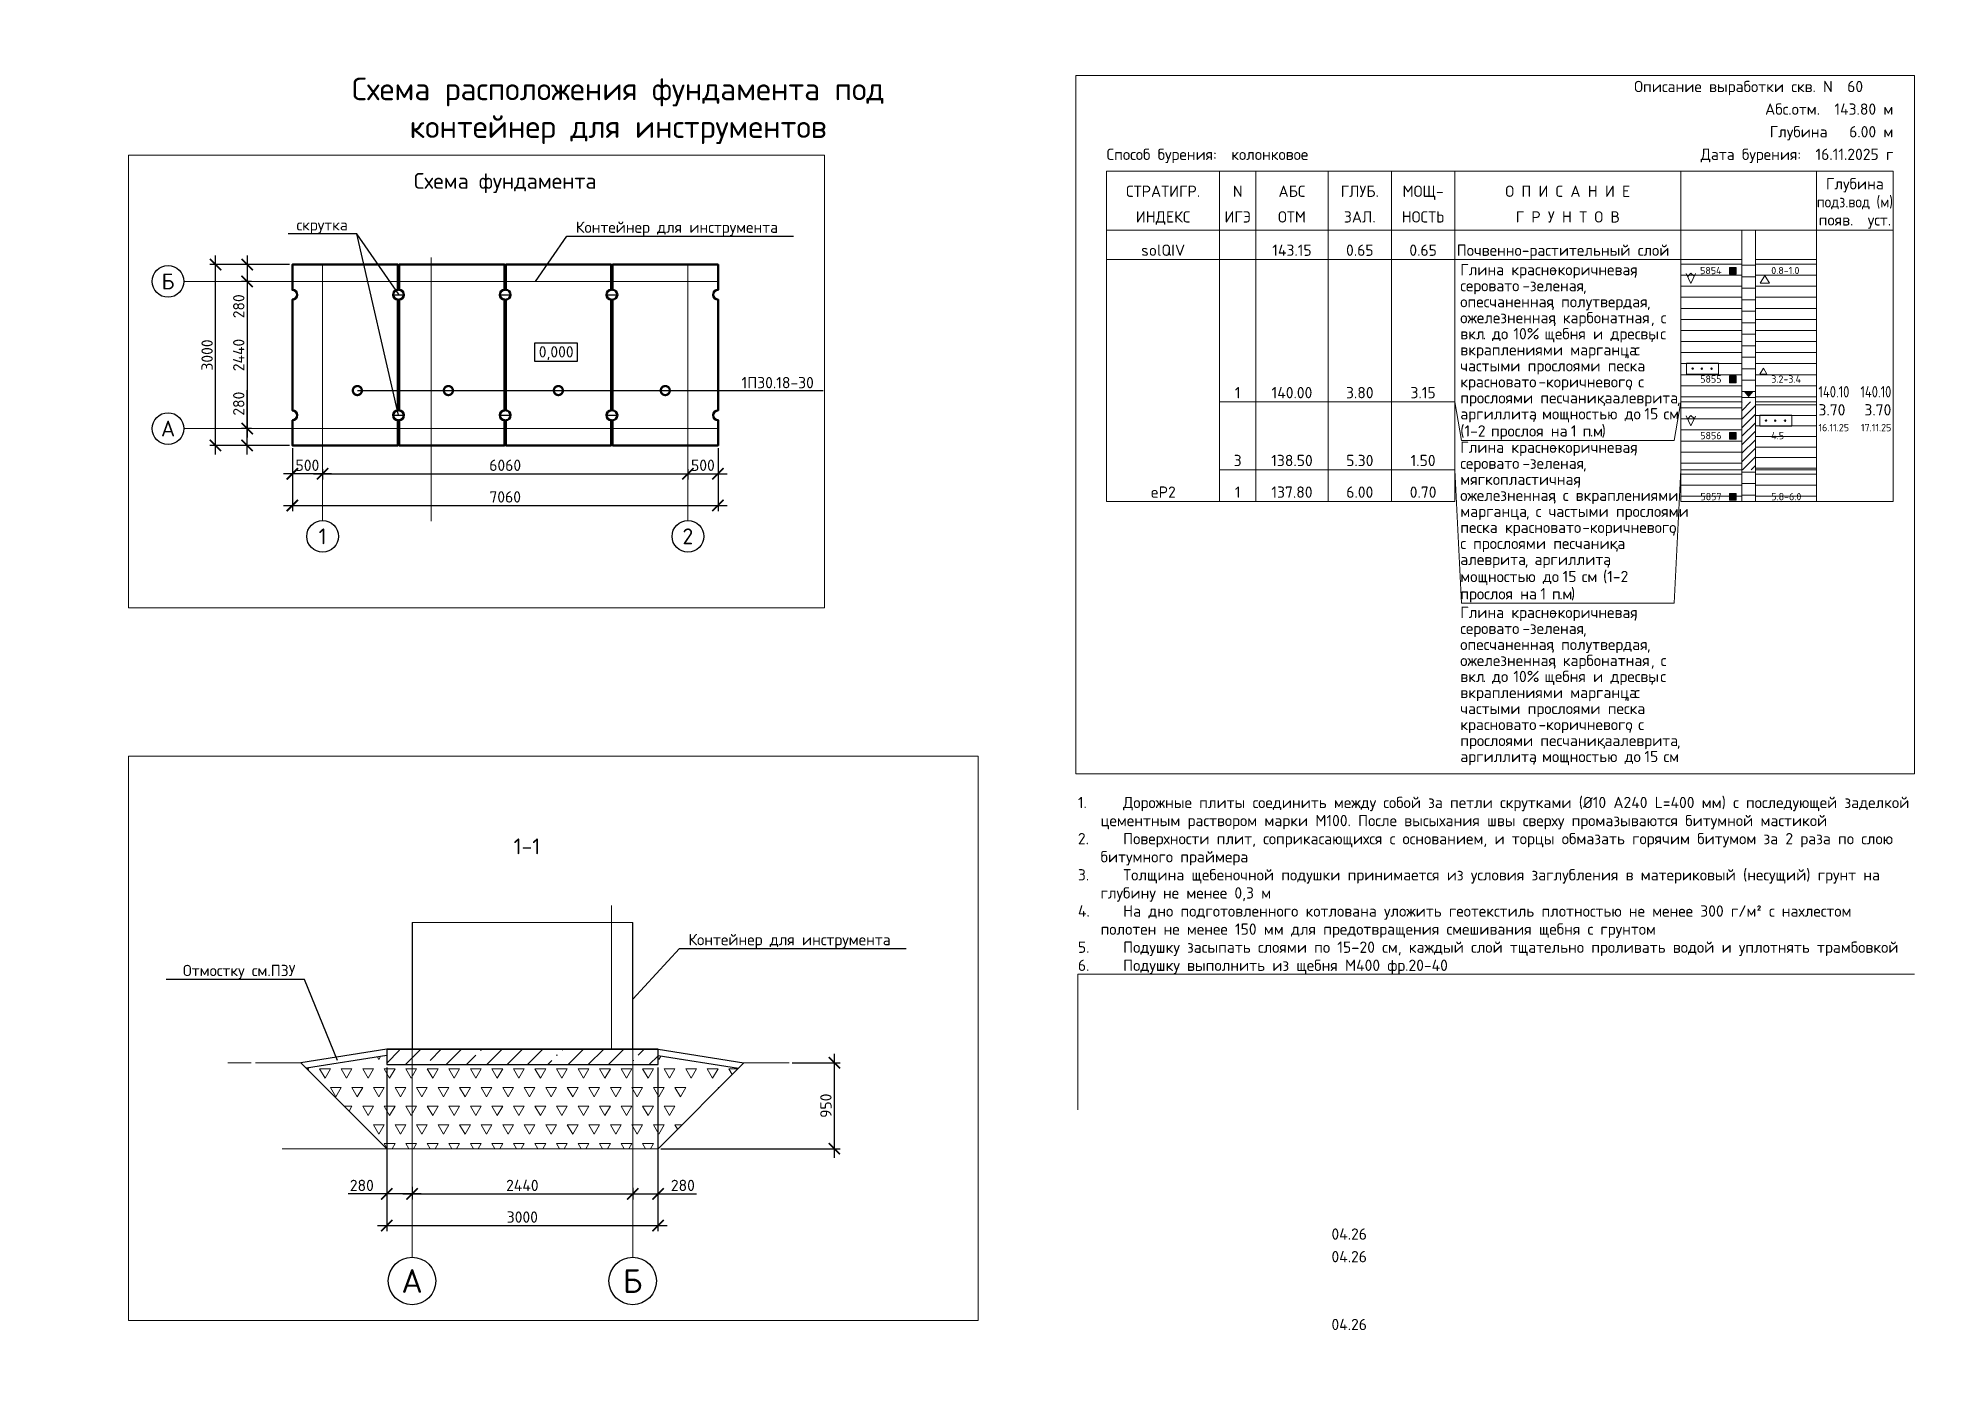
# Paper-space layout '24 контейнер' of a CAD drawing. Header units: millimetres. Extents: x -829 to -409, y 1122 to 1419.
# The model-space entities are those that its viewports show. They can reach past a viewport. Long polylines and large blocks are cut down to what shows.
import ezdxf
from ezdxf import colors
from ezdxf.entities.mleader import LeaderData, LeaderLine
from ezdxf.enums import TextEntityAlignment as Align
from ezdxf.math import Vec2, Vec3

# ---------------------------------------------------------------- set-up
doc = ezdxf.new("R2010")
doc.units = ezdxf.units.MM
doc.header["$PDSIZE"] = 1
doc.linetypes.add('CENTER', pattern=[50.8, 31.75, -6.35, 6.35, -6.35])
doc.layers.get('0').update_dxf_attribs({"lineweight": 0})
doc.layers.get('Defpoints').update_dxf_attribs({"color": 3})
for name, color, linetype in [('Probe', 7, 'Continuous'), ('Skv', 7, 'Continuous'), ('Table', 7, 'Continuous'), ('Water', 7, 'Continuous')]:
    doc.layers.add(name, color=color, linetype=linetype)
for name, color, linetype, lineweight in [('второстепенные', 7, 'Continuous', 25), ('выноски', 7, 'Continuous', 15), ('оси', 7, 'CENTER', 15), ('основная конструкция', 7, 'Continuous', 50), ('размеры', 7, 'Continuous', 15), ('текст', 7, 'Continuous', 18), ('штриховка', 7, 'Continuous', 9)]:
    doc.layers.add(name, color=color, linetype=linetype, lineweight=lineweight)
doc.layers.add('помощь', color=1, linetype='Continuous', lineweight=0, plot=False)
doc.styles.add('ISOCPEUR', font='isocpeur.ttf')
doc.styles.add('СПДС', font='isocpeur.ttf')
doc.styles.add('СПДС Рамка 1.8', font='isocpeur.ttf', dxfattribs={"height": 1.8})
doc.dimstyles.new('SPDS-ISOCUP', dxfattribs={"dimscale": 10, "dimtxt": 2.5, "dimasz": 2.5, "dimexe": 1.25, "dimexo": 0.625, "dimtad": 1, "dimdec": 0, "dimrnd": 0.001, "dimtxsty": 'ISOCPEUR', "dimblk": 'ARCHTICK', "dimcen": 2.5, "dimdle": 2, "dimadec": 0, "dimazin": 2, "dimtfac": 0.75, "dimtdec": 0, "dimtmove": 1, "dimatfit": 3, "dimfxl": 1, "dimtolj": 1, "dimarcsym": 1})

psp = doc.layouts.new('24 контейнер')

# ---------------------------------------------------------------- texts
at = {"layer": 'текст', "ltscale": 10, "insert": (-700.42, 1402.9), "char_height": 5, "width": 142.6515, "attachment_point": 5, "style": 'СПДС'}
psp.add_mtext('Схема расположения фундамента под контейнер для инструментов', dxfattribs=at)
at = {"layer": 'текст', "insert": (-598.73, 1212.02), "char_height": 2.5, "width": 183.6725, "attachment_point": 7, "line_spacing_factor": 0.96, "style": 'ISOCPEUR'}
psp.add_mtext('\\pxi-2,l2;1.^IДорожные плиты соединить между собой за петли скрутками (%%C10 А240 L=400 мм) с последующей заделкой цементным раствором марки М100. После высыхания швы сверху промазываются битумной мастикой\\P2.^IПоверхности плит, соприкасающихся с основанием, и торцы обмазать горячим битумом за 2 раза по слою битумного праймера\\P3.^IТолщина щебеночной подушки принимается из условия заглубления в материковый (несущий) грунт на глубину не менее 0,3 м\\P4.^IНа дно подготовленного котлована уложить геотекстиль плотностью не менее 300 г/м² с нахлестом полотен не менее 150 мм для предотвращения смешивания щебня с грунтом \\P5.^IПодушку засыпать слоями по 15–20 см, каждый слой тщательно проливать водой и уплотнять трамбовкой\\P6.^IПодушку выполнить из щебня М400 фр.20-40', dxfattribs=at)
at = {"layer": 'текст', "ltscale": 50, "char_height": 2.5, "width": 10, "attachment_point": 5, "style": 'ISOCPEUR'}
for insert in [(-538.73, 1154.52), (-538.73, 1149.52), (-538.73, 1134.52)]:
    psp.add_mtext('04.26', dxfattribs=dict(at, insert=insert))

msp = doc.modelspace()

# ---------------------------------------------------------------- texts
at = {"layer": 'Water', "color": 7, "lineweight": 25, "style": 'ISOCPEUR', "width": 0.8}
msp.add_text('140.10', height=250, dxfattribs=at).set_placement((380761.8, 61595.2))
msp.add_text('140.10', height=250, dxfattribs=at).set_placement((382373.7, 61595.2), align=Align.RIGHT)
at = {"layer": 'Water', "color": 7, "lineweight": 25, "style": 'ISOCPEUR'}
msp.add_text('3.70', height=250, dxfattribs=at).set_placement((380761.8, 61195.2))
msp.add_text('3.70', height=250, dxfattribs=at).set_placement((382373.7, 61195.2), align=Align.RIGHT)
at = {"layer": 'текст', "color": 0, "style": 'ISOCPEUR'}
for s, height, p in [('Схема фундамента', 262.5, (367317.4, 88828.7, -267.3)), ('1-1', 175, (377279.5, 87116, -267.3))]:
    msp.add_text(s, height=height, dxfattribs=at).set_placement(p, align=Align.MIDDLE_CENTER)
at = {"layer": 'текст', "style": 'ISOCPEUR'}
for s, height, p in [('0,000', 187.5, (367874.1, 85900.2, -267.3)), ('Глина красно', 250, (372839.6, 64295.4)), ('коричневая', 250, (374991.5, 64295.4)), ('0.8-1.0', 160, (379717.8, 64320.2)), ('-', 250, (374826, 64295.4)), (',', 250, (376671.8, 64295.4)), ('серовато', 250, (372839.6, 63941.3)), ('-', 250, (374213.8, 63941.3)), ('зеленая', 250, (374379.4, 63941.3)), (',', 250, (375550.6, 63941.3)), ('опесчаненная', 250, (372839.6, 63587.1)), ('полутвердая', 250, (375069.5, 63587.1)), ('ожелезненная', 250, (372839.6, 63232.9)), (', ', 250, (374851, 63587.1)), ('карбонатная', 250, (375107, 63232.9)), (',', 250, (376965.3, 63587.1)), (', ', 250, (374888.5, 63232.9)), (', ', 250, (377052.8, 63232.9)), ('с', 250, (377271.4, 63232.9)), ('вкл', 250, (372839.6, 62878.6)), ('до ', 250, (373542.2, 62878.6)), ('10%%% ', 250, (374013.8, 62878.6)), ('щебня и дресвы', 250, (374701, 62878.6)), ('с', 250, (377261.9, 62878.6)), ('. ', 250, (373336.2, 62878.6)), (', ', 250, (377043.4, 62878.6)), ('вкраплениями марганца', 250, (372839.6, 62524.4)), ('с', 250, (376684.3, 62524.4)), (', ', 250, (376465.7, 62524.4)), ('частыми прослоями песка', 250, (372839.6, 62170.2)), ('красновато', 250, (372839.6, 61816.1)), ('коричневого', 250, (374735.4, 61816.1)), ('с', 250, (376774.8, 61816.1)), ('3.2-3.4', 160, (379717.8, 61920.2)), ('-', 250, (374569.9, 61816.1)), (', ', 250, (376556.3, 61816.1)), ('прослоями песчаника', 250, (372839.6, 61461.9)), ('алеврита', 250, (376203.2, 61461.9)), (', ', 250, (375984.7, 61461.9)), ('15 ', 250, (376912.3, 61107.7)), (',', 250, (377627.5, 61461.9)), ('аргиллита', 250, (372839.6, 61107.7)), (', ', 250, (374429.4, 61107.7)), ('мощностью до ', 250, (374647.9, 61107.7)), ('см', 250, (377333.9, 61107.7)), ('(1-2 ', 250, (372839.6, 60728.6)), ('прослоя на ', 250, (373517.2, 60728.6)), ('1 ', 250, (375288.1, 60728.6)), ('п', 250, (375544.1, 60728.6)), ('м', 250, (375775.2, 60728.6)), (')', 250, (375965.7, 60728.6)), ('16.11.25', 160, (380761.8, 60846.4)), ('17.11.25', 160, (381701, 60846.4)), ('.', 250, (375709.7, 60728.6)), ('4.5', 160, (379717.8, 60670.2)), ('Глина красно', 250, (372839.6, 60367.6)), ('коричневая', 250, (374991.5, 60367.6)), ('-', 250, (374826, 60367.6)), (',', 250, (376671.8, 60367.6)), ('серовато', 250, (372839.6, 60013.5)), ('-', 250, (374213.8, 60013.5)), ('зеленая', 250, (374379.4, 60013.5)), (',', 250, (375550.6, 60013.5)), ('мягкопластичная', 250, (372839.6, 59659.3)), (',', 250, (375422.5, 59659.3)), ('ожелезненная', 250, (372839.6, 59305.1)), ('с вкраплениями', 250, (375107, 59305.1)), ('5.8-6.0', 160, (379717.8, 59320.2)), (', ', 250, (374888.5, 59305.1)), ('марганца', 250, (372839.6, 58951)), ('с частыми прослоями', 250, (374507.4, 58951)), (', ', 250, (374288.8, 58951)), ('песка красновато', 250, (372839.6, 58596.8)), ('-', 250, (375538.1, 58596.8)), ('коричневого', 250, (375703.6, 58596.8)), (',', 250, (377524.4, 58596.8)), ('с прослоями песчаника', 250, (372839.6, 58242.6)), (',', 250, (376265.7, 58242.6)), ('алеврита', 250, (372839.6, 57888.5)), ('аргиллита', 250, (374482.4, 57888.5)), (', ', 250, (374263.8, 57888.5)), ('15 ', 250, (375104, 57509.3)), ('(1-2', 250, (375997.2, 57509.3)), (',', 250, (376072.2, 57888.5)), ('мощностью до ', 250, (372839.6, 57509.3)), ('см ', 250, (375525.6, 57509.3)), ('1 ', 250, (374610.4, 57128.6)), (')', 250, (375288.1, 57128.6)), ('прослоя на ', 250, (372839.6, 57128.6)), ('п', 250, (374866.5, 57128.6)), ('.', 250, (375032, 57128.6)), ('м', 250, (375097.5, 57128.6)), ('Глина красно', 250, (372839.6, 56716.3)), ('-', 250, (374826, 56716.3)), ('коричневая', 250, (374991.5, 56716.3)), (',', 250, (376671.8, 56716.3)), ('серовато', 250, (372839.6, 56362.1)), ('зеленая', 250, (374379.4, 56362.1)), ('-', 250, (374213.8, 56362.1)), (',', 250, (375550.6, 56362.1)), ('опесчаненная', 250, (372839.6, 56007.9)), ('полутвердая', 250, (375069.5, 56007.9)), ('ожелезненная', 250, (372839.6, 55653.8)), (', ', 250, (374851, 56007.9)), ('карбонатная', 250, (375107, 55653.8)), (',', 250, (376965.3, 56007.9)), (', ', 250, (374888.5, 55653.8)), (', ', 250, (377052.8, 55653.8)), ('с', 250, (377271.4, 55653.8)), ('вкл', 250, (372839.6, 55299.4)), ('до ', 250, (373542.2, 55299.4)), ('10%%% ', 250, (374013.8, 55299.4)), ('щебня и дресвы', 250, (374701, 55299.4)), ('с', 250, (377261.9, 55299.4)), ('. ', 250, (373336.2, 55299.4)), (', ', 250, (377043.4, 55299.4)), ('вкраплениями марганца', 250, (372839.6, 54945.2)), ('с', 250, (376684.3, 54945.2)), (', ', 250, (376465.7, 54945.2)), ('частыми прослоями песка', 250, (372839.6, 54591.1)), ('красновато', 250, (372839.6, 54236.9)), ('коричневого', 250, (374735.4, 54236.9)), ('с', 250, (376774.8, 54236.9)), ('-', 250, (374569.9, 54236.9)), (', ', 250, (376556.3, 54236.9)), ('прослоями песчаника', 250, (372839.6, 53882.7)), ('алеврита', 250, (376203.2, 53882.7)), (', ', 250, (375984.7, 53882.7)), ('15 ', 250, (376912.3, 53528.6)), (',', 250, (377627.5, 53882.7)), ('аргиллита', 250, (372839.6, 53528.6)), ('мощностью до ', 250, (374647.9, 53528.6)), ('см', 250, (377333.9, 53528.6)), (', ', 250, (374429.4, 53528.6))]:
    msp.add_text(s, height=height, dxfattribs=at).set_placement(p)
at = {"layer": 'текст', "color": 0, "style": 'ISOCPEUR'}
for s, p in [('Описание выработки скв. N  60', (379217.8, 68345.2)), ('Глубина', (381567.8, 66195.2)), ('СТРАТИГР.', (366267.8, 66028.6)), ('N', (367917.8, 66028.6)), ('АБС', (369117.8, 66028.6)), ('ГЛУБ.', (370617.8, 66028.6)), ('МОЩ-', (372017.8, 66028.6)), ('О П И С А Н И Е', (375217.8, 66028.6)), ('ИНДЕКС', (366267.8, 65461.9)), ('ИГЭ', (367917.8, 65461.9)), ('ОТМ', (369117.8, 65461.9)), ('ЗАЛ.', (370617.8, 65461.9)), ('НОСТЬ', (372017.8, 65461.9)), ('Г Р У Н Т О В', (375217.8, 65461.9)), ('появ.  уст.', (381567.8, 65395.2)), ('solQIV', (366267.8, 64725.2)), ('143.15', (369117.8, 64725.2)), ('0.65', (370617.8, 64725.2)), ('0.65', (372017.8, 64725.2)), ('1', (367917.8, 61575.2)), ('140.00', (369117.8, 61575.2)), ('3.80', (370617.8, 61575.2)), ('3.15', (372017.8, 61575.2)), ('3', (367917.8, 60075.2)), ('138.50', (369117.8, 60075.2)), ('5.30', (370617.8, 60075.2)), ('1.50', (372017.8, 60075.2)), ('eP2', (366267.8, 59375.2)), ('1', (367917.8, 59375.2)), ('137.80', (369117.8, 59375.2)), ('6.00', (370617.8, 59375.2)), ('0.70', (372017.8, 59375.2))]:
    msp.add_text(s, height=250, dxfattribs=at).set_placement(p, align=Align.CENTER)
for s, p in [('Абс.отм.  143.80 м', (382417.8, 67845.2)), ('Глубина   6.00 м', (382417.8, 67345.2)), ('Дата бурения:  16.11.2025 г', (382417.8, 66845.2))]:
    msp.add_text(s, height=250, dxfattribs=at).set_placement(p, align=Align.RIGHT)
for s, p in [('Способ бурения:  колонковое', (365017.8, 66845.2)), ('Почвенно-растительный слой', (372761.8, 64725.2))]:
    msp.add_text(s, height=250, dxfattribs=at).set_placement(p)
at = {"layer": 'текст', "color": 0, "style": 'ISOCPEUR', "width": 0.9}
msp.add_text('подз.вод (м)', height=250, dxfattribs=at).set_placement((381567.8, 65795.2), align=Align.CENTER)
at = {"layer": 'текст', "style": 'ISOCPEUR'}
for s, p in [('5854', (378617.8, 64320.2)), ('5855', (378617.8, 61920.2)), ('5856', (378617.8, 60670.2)), ('5857', (378617.8, 59320.2))]:
    msp.add_text(s, height=160, dxfattribs=at).set_placement(p, align=Align.RIGHT)
at = {"layer": 'текст', "char_height": 262.5, "width": 36.759, "attachment_point": 5, "style": 'СПДС Рамка 1.8'}
for s, insert in [('Б', (361724.9, 87161, -267.3)), ('А', (361724.9, 84721, -267.3)), ('1', (364287.4, 82933.5, -267.3)), ('2', (370347.4, 82933.5, -267.3)), ('А', (376009.5, 82310.3)), ('Б', (378449.5, 82310.3))]:
    msp.add_mtext(s, dxfattribs=dict(at, insert=insert))

# ---------------------------------------------------------------- blocks, each defined once
blk = doc.blocks.new('_ArchTick')
at = {"color": 0, "linetype": 'ByBlock', "lineweight": 30, "const_width": 0.15}
blk.add_lwpolyline([(-0.5, -0.5), (0.5, 0.5)], dxfattribs=at)
blk = doc.blocks.new('*D11')
at = {"layer": 'Defpoints', "color": 0, "transparency": 16777216}
for p in [(376009, 83384), (378449, 83373), (378449, 83273)]:
    blk.add_point(p, dxfattribs=at)
at = {"layer": 'размеры', "color": 0, "lineweight": -2, "transparency": 16777216}
for p, q in [((375909, 83273), (378549, 83273)), ((376009, 83353), (376009, 83210)), ((378449, 83342), (378449, 83210))]:
    blk.add_line(p, q, dxfattribs=at)
at = {"layer": 'размеры', "color": 0, "lineweight": -2, "transparency": 16777216, "xscale": 125, "yscale": 125, "zscale": 125, "rotation": 180}
blk.add_blockref('_ArchTick', (376009, 83273), dxfattribs=at)
at = {"layer": 'размеры', "color": 0, "lineweight": -2, "transparency": 16777216, "xscale": 125, "yscale": 125, "zscale": 125}
blk.add_blockref('_ArchTick', (378449, 83273), dxfattribs=at)
at = {"layer": 'размеры', "color": 0, "transparency": 16777216, "insert": (377229, 83367), "char_height": 125, "attachment_point": 5, "style": 'ISOCPEUR'}
blk.add_mtext('\\A1;2440', dxfattribs=at)
blk = doc.blocks.new('*D12')
at = {"layer": 'Defpoints', "color": 0, "transparency": 16777216}
for p in [(375729, 84703, -147), (378729, 84703, -147), (378729, 82923)]:
    blk.add_point(p, dxfattribs=at)
at = {"layer": 'размеры', "color": 0, "lineweight": -2, "transparency": 16777216}
for p, q in [((375729, 84672), (375729, 82860)), ((378729, 84672), (378729, 82860)), ((375629, 82923), (378829, 82923))]:
    blk.add_line(p, q, dxfattribs=at)
at = {"layer": 'размеры', "color": 0, "lineweight": -2, "transparency": 16777216, "xscale": 125, "yscale": 125, "zscale": 125, "rotation": 180}
blk.add_blockref('_ArchTick', (375729, 82923), dxfattribs=at)
at = {"layer": 'размеры', "color": 0, "lineweight": -2, "transparency": 16777216, "xscale": 125, "yscale": 125, "zscale": 125}
blk.add_blockref('_ArchTick', (378729, 82923), dxfattribs=at)
at = {"layer": 'размеры', "color": 0, "transparency": 16777216, "insert": (377229, 83017), "char_height": 125, "attachment_point": 5, "style": 'ISOCPEUR'}
blk.add_mtext('\\A1;3000', dxfattribs=at)
blk = doc.blocks.new('*D13')
at = {"layer": 'Defpoints', "color": 0, "transparency": 16777216}
for p in [(363787, 84441), (364287, 84096), (363787, 83971)]:
    blk.add_point(p, dxfattribs=at)
at = {"layer": 'размеры', "color": 0, "lineweight": -2, "transparency": 16777216}
for p, q in [((363787, 84394), (363787, 83877)), ((364287, 84049), (364287, 83877)), ((364437, 83971), (363637, 83971))]:
    blk.add_line(p, q, dxfattribs=at)
at = {"layer": 'размеры', "color": 0, "lineweight": -2, "transparency": 16777216, "xscale": 187.5, "yscale": 187.5, "zscale": 187.5, "rotation": 180}
blk.add_blockref('_ArchTick', (363787, 83971), dxfattribs=at)
at = {"layer": 'размеры', "color": 0, "lineweight": -2, "transparency": 16777216, "xscale": 187.5, "yscale": 187.5, "zscale": 187.5}
blk.add_blockref('_ArchTick', (364287, 83971), dxfattribs=at)
at = {"layer": 'размеры', "color": 0, "transparency": 16777216, "insert": (364037, 84112), "char_height": 187.5, "attachment_point": 5, "style": 'ISOCPEUR'}
blk.add_mtext('\\A1;500', dxfattribs=at)
blk = doc.blocks.new('*D14')
at = {"layer": 'Defpoints', "color": 0, "transparency": 16777216}
for p in [(370847, 84441), (370347, 84096), (370847, 83971)]:
    blk.add_point(p, dxfattribs=at)
at = {"layer": 'размеры', "color": 0, "lineweight": -2, "transparency": 16777216}
for p, q in [((370847, 84394), (370847, 83877)), ((370347, 84049), (370347, 83877)), ((370197, 83971), (370997, 83971))]:
    blk.add_line(p, q, dxfattribs=at)
at = {"layer": 'размеры', "color": 0, "lineweight": -2, "transparency": 16777216, "xscale": 187.5, "yscale": 187.5, "zscale": 187.5, "rotation": 180}
blk.add_blockref('_ArchTick', (370347, 83971), dxfattribs=at)
at = {"layer": 'размеры', "color": 0, "lineweight": -2, "transparency": 16777216, "xscale": 187.5, "yscale": 187.5, "zscale": 187.5}
blk.add_blockref('_ArchTick', (370847, 83971), dxfattribs=at)
at = {"layer": 'размеры', "color": 0, "transparency": 16777216, "insert": (370597, 84112), "char_height": 187.5, "attachment_point": 5, "style": 'ISOCPEUR'}
blk.add_mtext('\\A1;500', dxfattribs=at)
blk = doc.blocks.new('*D15')
at = {"layer": 'Defpoints', "color": 0, "transparency": 16777216}
for p in [(364287, 84096), (370347, 84096), (370347, 83971)]:
    blk.add_point(p, dxfattribs=at)
at = {"layer": 'размеры', "color": 0, "lineweight": -2, "transparency": 16777216}
for p, q in [((364287, 84049), (364287, 83877)), ((370347, 84049), (370347, 83877)), ((364137, 83971), (370497, 83971))]:
    blk.add_line(p, q, dxfattribs=at)
at = {"layer": 'размеры', "color": 0, "lineweight": -2, "transparency": 16777216, "xscale": 187.5, "yscale": 187.5, "zscale": 187.5, "rotation": 180}
blk.add_blockref('_ArchTick', (364287, 83971), dxfattribs=at)
at = {"layer": 'размеры', "color": 0, "lineweight": -2, "transparency": 16777216, "xscale": 187.5, "yscale": 187.5, "zscale": 187.5}
blk.add_blockref('_ArchTick', (370347, 83971), dxfattribs=at)
at = {"layer": 'размеры', "color": 0, "transparency": 16777216, "insert": (367317, 84112), "char_height": 187.5, "attachment_point": 5, "style": 'ISOCPEUR'}
blk.add_mtext('\\A1;6060', dxfattribs=at)
blk = doc.blocks.new('*D10')
at = {"layer": 'Defpoints', "color": 0, "transparency": 16777216}
for p in [(363787, 84441), (370847, 84441), (370847, 83446)]:
    blk.add_point(p, dxfattribs=at)
at = {"layer": 'размеры', "color": 0, "lineweight": -2, "transparency": 16777216}
for p, q in [((363787, 84394), (363787, 83352)), ((370847, 84394), (370847, 83352)), ((363637, 83446), (370997, 83446))]:
    blk.add_line(p, q, dxfattribs=at)
at = {"layer": 'размеры', "color": 0, "lineweight": -2, "transparency": 16777216, "xscale": 187.5, "yscale": 187.5, "zscale": 187.5, "rotation": 180}
blk.add_blockref('_ArchTick', (363787, 83446), dxfattribs=at)
at = {"layer": 'размеры', "color": 0, "lineweight": -2, "transparency": 16777216, "xscale": 187.5, "yscale": 187.5, "zscale": 187.5}
blk.add_blockref('_ArchTick', (370847, 83446), dxfattribs=at)
at = {"layer": 'размеры', "color": 0, "transparency": 16777216, "insert": (367317, 83587), "char_height": 187.5, "attachment_point": 5, "style": 'ISOCPEUR'}
blk.add_mtext('\\A1;7060', dxfattribs=at)
blk = doc.blocks.new('*D16')
at = {"layer": 'Defpoints', "color": 0, "transparency": 16777216}
for p in [(363155, 87161), (363037, 84721), (363155, 84721)]:
    blk.add_point(p, dxfattribs=at)
at = {"layer": 'размеры', "color": 0, "lineweight": -2, "transparency": 16777216}
for p, q in [((363109, 87161), (362944, 87161)), ((363037, 87311), (363037, 84571)), ((363109, 84721), (362944, 84721))]:
    blk.add_line(p, q, dxfattribs=at)
at = {"layer": 'размеры', "color": 0, "lineweight": -2, "transparency": 16777216, "xscale": 187.5, "yscale": 187.5, "zscale": 187.5}
for p, rotation in [((363037, 87161), 90), ((363037, 84721), 270)]:
    blk.add_blockref('_ArchTick', p, dxfattribs=dict(at, rotation=rotation))
at = {"layer": 'размеры', "color": 0, "transparency": 16777216, "insert": (362897, 85941), "char_height": 187.5, "attachment_point": 5, "rotation": 90, "style": 'ISOCPEUR'}
blk.add_mtext('\\A1;2440', dxfattribs=at)
blk = doc.blocks.new('_None')
blk = doc.blocks.new('_DotSmall')
at = {"color": 0, "linetype": 'ByBlock', "const_width": 0.5}
blk.add_lwpolyline([(-0.0625, 0, 1), (0.0625, 0, 1)], format="xyb", close=True, dxfattribs=at)
blk = doc.blocks.new('*D8')
at = {"layer": 'Defpoints', "color": 0, "transparency": 16777216}
for p in [(375729, 84703), (376009, 83384), (375729, 83273)]:
    blk.add_point(p, dxfattribs=at)
at = {"layer": 'размеры', "color": 0, "lineweight": -2, "transparency": 16777216}
for p, q in [((375729, 84672), (375729, 83210)), ((375729, 83273), (375304, 83273)), ((376109, 83273), (375729, 83273)), ((376009, 83353), (376009, 83210))]:
    blk.add_line(p, q, dxfattribs=at)
at = {"layer": 'размеры', "color": 0, "lineweight": -2, "transparency": 16777216, "xscale": 125, "yscale": 125, "zscale": 125, "rotation": 180}
blk.add_blockref('_ArchTick', (375729, 83273), dxfattribs=at)
at = {"layer": 'размеры', "color": 0, "lineweight": -2, "transparency": 16777216, "xscale": 125, "yscale": 125, "zscale": 125}
blk.add_blockref('_ArchTick', (376009, 83273), dxfattribs=at)
at = {"layer": 'размеры', "color": 0, "transparency": 16777216, "insert": (375454, 83367), "char_height": 125, "attachment_point": 5, "style": 'ISOCPEUR'}
blk.add_mtext('\\A1;280', dxfattribs=at)
blk = doc.blocks.new('*D9')
at = {"layer": 'Defpoints', "color": 0, "transparency": 16777216}
for p in [(378729, 84703, -267), (378449, 83373, -267), (378729, 83273)]:
    blk.add_point(p, dxfattribs=at)
at = {"layer": 'размеры', "color": 0, "lineweight": -2, "transparency": 16777216}
for p, q in [((378729, 84672), (378729, 83210)), ((378349, 83273), (378729, 83273)), ((378449, 83342), (378449, 83210)), ((378729, 83273), (379154, 83273))]:
    blk.add_line(p, q, dxfattribs=at)
at = {"layer": 'размеры', "color": 0, "lineweight": -2, "transparency": 16777216, "xscale": 125, "yscale": 125, "zscale": 125, "rotation": 180}
blk.add_blockref('_ArchTick', (378449, 83273), dxfattribs=at)
at = {"layer": 'размеры', "color": 0, "lineweight": -2, "transparency": 16777216, "xscale": 125, "yscale": 125, "zscale": 125}
blk.add_blockref('_ArchTick', (378729, 83273), dxfattribs=at)
at = {"layer": 'размеры', "color": 0, "transparency": 16777216, "insert": (379004, 83367), "char_height": 125, "attachment_point": 5, "style": 'ISOCPEUR'}
blk.add_mtext('\\A1;280', dxfattribs=at)
blk = doc.blocks.new('*D17')
at = {"layer": 'Defpoints', "color": 0, "transparency": 16777216}
for p in [(363037, 84721), (363155, 84721), (363787, 84441)]:
    blk.add_point(p, dxfattribs=at)
at = {"layer": 'размеры', "color": 0, "lineweight": -2, "transparency": 16777216}
for p, q in [((363037, 84721), (363037, 85359)), ((363109, 84721), (362944, 84721)), ((363037, 84291), (363037, 84721)), ((363741, 84441), (362944, 84441))]:
    blk.add_line(p, q, dxfattribs=at)
at = {"layer": 'размеры', "color": 0, "lineweight": -2, "transparency": 16777216, "xscale": 187.5, "yscale": 187.5, "zscale": 187.5}
for p, rotation in [((363037, 84721), 90), ((363037, 84441), 270)]:
    blk.add_blockref('_ArchTick', p, dxfattribs=dict(at, rotation=rotation))
at = {"layer": 'размеры', "color": 0, "transparency": 16777216, "insert": (362897, 85134), "char_height": 187.5, "attachment_point": 5, "rotation": 90, "style": 'ISOCPEUR'}
blk.add_mtext('\\A1;280', dxfattribs=at)
blk = doc.blocks.new('*D18')
at = {"layer": 'Defpoints', "color": 0, "transparency": 16777216}
for p in [(363787, 87441), (363037, 87161), (363155, 87161)]:
    blk.add_point(p, dxfattribs=at)
at = {"layer": 'размеры', "color": 0, "lineweight": -2, "transparency": 16777216}
for p, q in [((363037, 87591), (363037, 87161)), ((363741, 87441), (362944, 87441)), ((363109, 87161), (362944, 87161)), ((363037, 87161), (363037, 86524))]:
    blk.add_line(p, q, dxfattribs=at)
at = {"layer": 'размеры', "color": 0, "lineweight": -2, "transparency": 16777216, "xscale": 187.5, "yscale": 187.5, "zscale": 187.5}
for p, rotation in [((363037, 87441), 90), ((363037, 87161), 270)]:
    blk.add_blockref('_ArchTick', p, dxfattribs=dict(at, rotation=rotation))
at = {"layer": 'размеры', "color": 0, "transparency": 16777216, "insert": (362897, 86749), "char_height": 187.5, "attachment_point": 5, "rotation": 90, "style": 'ISOCPEUR'}
blk.add_mtext('\\A1;280', dxfattribs=at)
blk = doc.blocks.new('*D19')
at = {"layer": 'Defpoints', "color": 0, "transparency": 16777216}
for p in [(362512, 87441), (363787, 87441, -267), (363787, 84441, -267)]:
    blk.add_point(p, dxfattribs=at)
at = {"layer": 'размеры', "color": 0, "lineweight": -2, "transparency": 16777216}
for p, q in [((362512, 84291), (362512, 87591)), ((363741, 87441), (362419, 87441)), ((363741, 84441), (362419, 84441))]:
    blk.add_line(p, q, dxfattribs=at)
at = {"layer": 'размеры', "color": 0, "lineweight": -2, "transparency": 16777216, "xscale": 187.5, "yscale": 187.5, "zscale": 187.5}
for p, rotation in [((362512, 87441), 90), ((362512, 84441), 270)]:
    blk.add_blockref('_ArchTick', p, dxfattribs=dict(at, rotation=rotation))
at = {"layer": 'размеры', "color": 0, "transparency": 16777216, "insert": (362372, 85941), "char_height": 187.5, "attachment_point": 5, "rotation": 90, "style": 'ISOCPEUR'}
blk.add_mtext('\\A1;3000', dxfattribs=at)
blk = doc.blocks.new('IZ18')
at = {"color": 7, "linetype": 'Continuous', "lineweight": 0, "flags": 128}
for points in [[(-0.004, 0.224), (0.093, 0.004), (0.199, 0.221)], [(0.027, 0.157), (0.1, 0.234), (0.17, 0.164)]]:
    blk.add_lwpolyline(points, dxfattribs=at)
blk = doc.blocks.new('VK12')
at = {"color": 7, "linetype": 'Continuous', "lineweight": 0, "flags": 128}
blk.add_lwpolyline([(0.007, 0.007), (0.107, 0.182), (0.208, 0.007)], close=True, dxfattribs=at)
blk = doc.blocks.new('VK13')
at = {"color": 7, "linetype": 'Continuous', "lineweight": 0}
for p, q in [((0, 0), (0.075, 0.133)), ((0, 0), (0.152, 0)), ((0.075, 0.133), (0.152, 0))]:
    blk.add_line(p, q, dxfattribs=at)
blk = doc.blocks.new('PR_KV')
at = {"linetype": 'Continuous', "lineweight": 0}
blk.add_hatch(color=256, dxfattribs=at).paths.add_polyline_path([(-0.077, 0.075), (0.077, 0.075), (0.077, -0.075), (-0.077, -0.075)])
at = {"color": 7, "linetype": 'Continuous', "lineweight": 0, "flags": 128}
blk.add_lwpolyline([(-0.077, 0.075), (0.077, 0.075), (0.077, -0.075), (-0.077, -0.075)], close=True, dxfattribs=at)
blk = doc.blocks.new('*D38')
at = {"layer": 'Defpoints', "color": 0, "transparency": 16777216}
for p in [(380179, 84723), (378729, 83773), (380679, 83773)]:
    blk.add_point(p, dxfattribs=at)
at = {"layer": 'размеры', "color": 0, "lineweight": -2, "transparency": 16777216}
for p, q in [((380211, 84723), (380742, 84723)), ((380679, 84823), (380679, 83673)), ((378761, 83773), (380742, 83773))]:
    blk.add_line(p, q, dxfattribs=at)
at = {"layer": 'размеры', "color": 0, "lineweight": -2, "transparency": 16777216, "xscale": 125, "yscale": 125, "zscale": 125}
for p, rotation in [((380679, 84723), 90), ((380679, 83773), 270)]:
    blk.add_blockref('_ArchTick', p, dxfattribs=dict(at, rotation=rotation))
at = {"layer": 'размеры', "color": 0, "transparency": 16777216, "insert": (380586, 84248), "char_height": 125, "attachment_point": 5, "rotation": 90, "style": 'ISOCPEUR'}
blk.add_mtext('\\A1;950', dxfattribs=at)

# ---------------------------------------------------------------- dimensions: what is measured, and where the dimension line sits
at = {"layer": 'размеры'}
for base, p1, p2, angle, override, picture, middle in [((362512.4, 87441), (363787.4, 84441, -267.3), (363787.4, 87441, -267.3), 90, {"dimscale": 75}, '*D19', (362371.8, 85941)), ((363037.4, 87161, -267.3), (363787.4, 87441, -267.3), (363155.4, 87161, -267.3), 90, {"dimscale": 75, "dimtmove": 0}, '*D18', (362896.8, 86748.5, -267.3)), ((363037.4, 84721, -267.3), (363155.4, 87161, -267.3), (363155.4, 84721, -267.3), 90, {"dimscale": 75}, '*D16', (362896.8, 85941, -267.3)), ((363037.4, 84721, -267.3), (363787.4, 84441, -267.3), (363155.4, 84721, -267.3), 270, {"dimscale": 75, "dimtmove": 0}, '*D17', (362896.8, 85133.5, -267.3)), ((378729.5, 83272.8, 267.3), (378449.5, 83372.9), (378729.5, 84702.8), 180, {"dimscale": 50, "dimtmove": 0}, '*D9', (379004.5, 83366.5, 267.3)), ((380679.5, 83772.8), (380179.5, 84722.8), (378729.5, 83772.8), 90, {"dimscale": 50}, '*D38', (380585.7, 84247.8))]:
    dim = msp.add_linear_dim(base=base, p1=p1, p2=p2, angle=angle, dimstyle='SPDS-ISOCUP', override=override, dxfattribs=at)
    dim.commit()
    dim.dimension.update_dxf_attribs({"geometry": picture, "text_midpoint": middle})
for base, p1, p2, override, picture, middle in [((375729.5, 83272.8), (376009.5, 83384.1), (375729.5, 84702.8), {"dimscale": 50, "dimtmove": 0}, '*D8', (375454.5, 83366.5)), ((378729.5, 82922.8, 147.5), (375729.5, 84702.8), (378729.5, 84702.8), {"dimscale": 50}, '*D12', (377229.5, 83016.5, 147.5)), ((363787.4, 83971, -267.3), (364287.4, 84096, -267.3), (363787.4, 84441, -267.3), {"dimscale": 75}, '*D13', (364037.4, 84111.7, -267.3)), ((370847.4, 83446, -267.3), (363787.4, 84441, -267.3), (370847.4, 84441, -267.3), {"dimscale": 75}, '*D10', (367317.4, 83586.7, -267.3)), ((370847.4, 83971, -267.3), (370347.4, 84096, -267.3), (370847.4, 84441, -267.3), {"dimscale": 75, "dimtmove": 0}, '*D14', (370597.4, 84111.7, -267.3)), ((370347.4, 83971, -267.3), (364287.4, 84096, -267.3), (370347.4, 84096, -267.3), {"dimscale": 75}, '*D15', (367317.4, 84111.7, -267.3)), ((378449.5, 83272.8), (376009.5, 83384.1), (378449.5, 83372.9), {"dimscale": 50}, '*D11', (377229.5, 83366.5))]:
    dim = msp.add_linear_dim(base=base, p1=p1, p2=p2, dimstyle='SPDS-ISOCUP', override=override, dxfattribs=at)
    dim.commit()
    dim.dimension.update_dxf_attribs({"geometry": picture, "text_midpoint": middle})

# ---------------------------------------------------------------- hatches: boundary and pattern name
at = {"layer": 'Water'}
msp.add_hatch(color=5, dxfattribs=at).paths.add_polyline_path([(379217.8, 61595.2), (379107.8, 61725.2), (379327.8, 61725.2)])
at = {"layer": 'штриховка'}
h = msp.add_hatch(dxfattribs=at)
h.set_pattern_fill('ANSI35', color=256, scale=50)
h.set_pattern_definition([(45, (-3375.57, -5797711.52), (-224.506403, 224.506403), []), (45, (-3151.06, -5797711.52), (-224.506403, 224.506403), [396.875, -79.375, 0, -79.375])])
h.paths.add_polyline_path([(375729.5, 84702.8), (378729.5, 84702.8), (378729.5, 84872.8), (375729.5, 84872.8)])
h = msp.add_hatch(dxfattribs=at)
h.set_pattern_fill('TRIANG', color=256, scale=25)
h.paths.add_polyline_path([(379618.2, 84661.6), (378729.5, 84802), (378729.5, 84702.8), (375729.5, 84702.8), (375729.5, 84802), (374840.7, 84661.6), (375729.5, 83772.8), (378729.5, 83772.8)])
edge = h.paths.add_edge_path()
edge.add_line((378729.5, 83772.8), (379679.5, 84722.8))
h.paths.add_polyline_path([(379058.6, 84102), (379375.4, 84418.7), (379220.9, 84549.2), (378951.4, 84276.7)], flags=17)
h = msp.add_hatch(dxfattribs=at)
h.set_pattern_fill('ANSI31', color=256, scale=77, angle=315, style=0)
h.paths.add_polyline_path([(377717.8, 64645.2), (379067.8, 64645.2), (379067.8, 61495.2), (377717.8, 61495.2)])
h = msp.add_hatch(dxfattribs=at)
h.set_pattern_fill('ANSI31', color=256, scale=80, angle=315, style=0)
h.paths.add_polyline_path([(379067.8, 64645.2), (379367.8, 64645.2), (379367.8, 61495.2), (379067.8, 61495.2)])
h = msp.add_hatch(dxfattribs=at)
h.set_pattern_fill('ANSI31', color=256, scale=77, angle=315, style=0)
h.paths.add_polyline_path([(379367.8, 64645.2), (380717.8, 64645.2), (380717.8, 61495.2), (379367.8, 61495.2)])
h = msp.add_hatch(dxfattribs=at)
h.set_pattern_fill('ANSI31', color=256, scale=77, angle=315, style=0)
h.paths.add_polyline_path([(377717.8, 61495.2), (379067.8, 61495.2), (379067.8, 59995.2), (377717.8, 59995.2)])
h = msp.add_hatch(dxfattribs=at)
h.set_pattern_fill('ANSI31', color=256, scale=42, style=0)
h.paths.add_polyline_path([(379067.8, 61495.2), (379367.8, 61495.2), (379367.8, 59995.2), (379067.8, 59995.2)])
h = msp.add_hatch(dxfattribs=at)
h.set_pattern_fill('GR07', color=256, scale=1000, style=0, pattern_type=2)
h.set_pattern_definition([(0, (-1881391.25, -34704.8), (0, 700), [1633, 0]), (0, (-1881391.25, -34471.8), (0, 700), [1633, 0]), (0, (-1881391.25, -34237.8), (0, 700), [1633, 0])])
h.paths.add_polyline_path([(379367.8, 61495.2), (380717.8, 61495.2), (380717.8, 59995.2), (379367.8, 59995.2)])
h = msp.add_hatch(dxfattribs=at)
h.set_pattern_fill('ANSI31', color=256, scale=77, angle=315, style=0)
h.paths.add_polyline_path([(377717.8, 59995.2), (379067.8, 59995.2), (379067.8, 59295.2), (377717.8, 59295.2)])
h = msp.add_hatch(dxfattribs=at)
h.set_pattern_fill('ANSI31', color=256, scale=80, angle=315, style=0)
h.paths.add_polyline_path([(379067.8, 59995.2), (379367.8, 59995.2), (379367.8, 59295.2), (379067.8, 59295.2)])
h = msp.add_hatch(dxfattribs=at)
h.set_pattern_fill('ANSI31', color=256, scale=77, angle=315, style=0)
h.paths.add_polyline_path([(379367.8, 59995.2), (380717.8, 59995.2), (380717.8, 59295.2), (379367.8, 59295.2)])

# ---------------------------------------------------------------- linework, layer by layer
at = {"color": 7, "linetype": 'Continuous', "lineweight": 0}
for p, q in [((365017.8, 66595.2), (382417.8, 66595.2)), ((365017.8, 65295.2), (365017.8, 66595.2)), ((367517.8, 65295.2), (367517.8, 66595.2)), ((368317.8, 65295.2), (368317.8, 66595.2)), ((369917.8, 65295.2), (369917.8, 66595.2)), ((371317.8, 65295.2), (371317.8, 66595.2)), ((372717.8, 65295.2), (372717.8, 66595.2)), ((377717.8, 65295.2), (377717.8, 66595.2)), ((380717.8, 65295.2), (380717.8, 66595.2)), ((382417.8, 65295.2), (382417.8, 66595.2)), ((365017.8, 65295.2), (382417.8, 65295.2))]:
    msp.add_line(p, q, dxfattribs=at)
at = {"flags": 128}
for points in [[(377840.8, 62351.9), (378547.8, 62351.9), (378547.8, 62111.9), (377840.8, 62111.9)], [(379465.8, 61201.9), (380172.8, 61201.9), (380172.8, 60961.9), (379465.8, 60961.9)]]:
    msp.add_lwpolyline(points, close=True, dxfattribs=at)
at = {"color": 7, "linetype": 'Continuous', "lineweight": 0}
for centre in [(377978.1, 62233.2), (378181, 62230.9), (378398, 62230.9), (379603.1, 61083.2), (379806, 61080.9), (380023, 61080.9)]:
    msp.add_circle(centre, 16.5, dxfattribs=at)
at = {"layer": 'Skv', "color": 7, "linetype": 'Continuous', "lineweight": 0}
for p, q in [((377717.8, 65295.2), (379067.8, 65295.2)), ((380717.8, 65295.2), (379367.8, 65295.2)), ((377717.8, 64645.2), (379067.8, 64645.2)), ((379367.8, 64645.2), (380717.8, 64645.2)), ((377717.8, 61495.2), (379067.8, 61495.2)), ((379367.8, 61495.2), (380717.8, 61495.2)), ((377717.8, 59995.2), (379067.8, 59995.2)), ((379367.8, 59995.2), (380717.8, 59995.2)), ((377717.8, 59295.2), (379067.8, 59295.2)), ((379367.8, 59295.2), (380717.8, 59295.2))]:
    msp.add_line(p, q, dxfattribs=at)
msp.add_lwpolyline([(379067.8, 65295.2), (379367.8, 65295.2), (379367.8, 59295.2), (379067.8, 59295.2), (379067.8, 65295.2), (379067.8, 65295.2)], close=True, dxfattribs=at)
at = {"layer": 'Table', "color": 7, "linetype": 'Continuous', "lineweight": 0}
for p, q in [((365017.8, 65295.2), (365017.8, 59295.2)), ((367517.8, 65295.2), (367517.8, 59295.2)), ((368317.8, 65295.2), (368317.8, 59295.2)), ((369917.8, 65295.2), (369917.8, 59295.2)), ((371317.8, 65295.2), (371317.8, 59295.2)), ((372717.8, 65295.2), (372717.8, 59295.2)), ((377717.8, 65295.2), (377717.8, 59295.2)), ((380717.8, 65295.2), (380717.8, 59295.2)), ((382417.8, 65295.2), (382417.8, 59295.2)), ((365017.8, 64645.2), (367517.8, 64645.2)), ((367517.8, 64645.2), (368317.8, 64645.2)), ((368317.8, 64645.2), (369917.8, 64645.2)), ((369917.8, 64645.2), (371317.8, 64645.2)), ((371317.8, 64645.2), (372717.8, 64645.2)), ((372717.8, 64645.2), (377717.8, 64645.2)), ((367517.8, 61495.2), (368317.8, 61495.2)), ((368317.8, 61495.2), (369917.8, 61495.2)), ((369917.8, 61495.2), (371317.8, 61495.2)), ((371317.8, 61495.2), (372717.8, 61495.2)), ((372717.8, 61495.2), (372864.6, 60645.2)), ((377570.9, 60645.2), (377717.8, 61495.2)), ((372864.6, 60645.2), (377570.9, 60645.2)), ((367517.8, 59995.2), (368317.8, 59995.2)), ((368317.8, 59995.2), (369917.8, 59995.2)), ((369917.8, 59995.2), (371317.8, 59995.2)), ((371317.8, 59995.2), (372717.8, 59995.2)), ((372717.8, 59995.2), (372864.6, 57045.2)), ((377570.9, 57045.2), (377717.8, 59995.2)), ((365017.8, 59295.2), (367517.8, 59295.2)), ((367517.8, 59295.2), (368317.8, 59295.2)), ((368317.8, 59295.2), (369917.8, 59295.2)), ((369917.8, 59295.2), (371317.8, 59295.2)), ((371317.8, 59295.2), (372717.8, 59295.2)), ((380717.8, 59295.2), (382417.8, 59295.2)), ((372864.6, 57045.2), (377570.9, 57045.2))]:
    msp.add_line(p, q, dxfattribs=at)
at = {"layer": 'Water', "color": 5, "lineweight": 0}
msp.add_line((379067.8, 61595.2), (379367.8, 61595.2), dxfattribs=at)
at = {"layer": 'второстепенные', "flags": 128}
for points in [[(365472.4, 86941), (365622.4, 86941)], [(367242.4, 86941), (367392.4, 86941)], [(369012.4, 86941), (369162.4, 86941)], [(365472.4, 84941), (365622.4, 84941)], [(367242.4, 84941), (367392.4, 84941)], [(369012.4, 84941), (369162.4, 84941)], [(375729.5, 84872.8), (374779.5, 84722.8)], [(375729.5, 84872.8), (378729.5, 84872.8)], [(378729.5, 84872.8), (379679.5, 84722.8)], [(375729.5, 84801.9), (374840.7, 84661.6)], [(378729.5, 84801.9), (379618.2, 84661.6)]]:
    msp.add_lwpolyline(points, dxfattribs=at)
at = {"layer": 'второстепенные'}
for points in [[(367806.6, 85832.7), (367806.6, 86140.2), (368511.6, 86140.2), (368511.6, 85832.7), (367806.6, 85832.7)], [(376009.5, 86272.8), (376009.5, 84872.8), (378449.5, 84872.8), (378449.5, 86272.8)]]:
    msp.add_lwpolyline(points, dxfattribs=at)
msp.add_lwpolyline([(375729.5, 84702.8), (378729.5, 84702.8), (378729.5, 84872.8), (375729.5, 84872.8)], close=True, dxfattribs=at)
for centre in [(361724.9, 87161, -267.3), (361724.9, 84721, -267.3), (364287.4, 82933.5, -267.3), (370347.4, 82933.5, -267.3), (376009.5, 82310.3), (378449.5, 82310.3)]:
    msp.add_circle(centre, 262.5, dxfattribs=at)
at = {"layer": 'выноски'}
for points, elevation in [([(366090.2, 87559.1), (366090.2, 83183.4)], -267.3), ([(378214.2, 84872.8), (378214.2, 86460.7)], -267.3), ([(376009.5, 86272.8), (378449.5, 86272.8)], 147.5), ([(376963.6, 84872.8), (376913.9, 84872.8)], -267.3), ([(374229.5, 84722.8), (373973.2, 84722.8)], -267.3), ([(375729.5, 83772.8), (374573.2, 83772.8)], -267.3)]:
    msp.add_lwpolyline(points, dxfattribs=dict(at, elevation=elevation))
for points in [[(374279.5, 84722.8), (374779.5, 84722.8), (375729.5, 83772.8), (378729.5, 83772.8), (379679.5, 84722.8), (380179.5, 84722.8)], [(378729.5, 83772.8), (379679.5, 84722.8)]]:
    msp.add_lwpolyline(points, dxfattribs=at)
at = {"layer": 'оси', "elevation": -267.3, "flags": 128}
for points in [[(364287.4, 87441), (364287.4, 83196)], [(370347.4, 87441), (370347.4, 83196)], [(361987.4, 87161), (370847.4, 87161)], [(376009.5, 86272.8), (376009.5, 82572.8)], [(378449.5, 86272.8), (378449.5, 82572.8)], [(361987.4, 84721), (370847.4, 84721)]]:
    msp.add_lwpolyline(points, dxfattribs=at)
at = {"layer": 'основная конструкция', "elevation": -267.3}
for points in [[(363787.4, 84861, 1), (363787.4, 85021), (363787.4, 86861, 1), (363787.4, 87021), (363787.4, 87441), (365537.4, 87441), (365537.4, 87021, 1), (365537.4, 86861), (365537.4, 85021, 1), (365537.4, 84861), (365537.4, 84441), (363787.4, 84441)], [(365557.4, 84861, 1), (365557.4, 85021), (365557.4, 86861, 1), (365557.4, 87021), (365557.4, 87441), (367307.4, 87441), (367307.4, 87021, 1), (367307.4, 86861), (367307.4, 85021, 1), (367307.4, 84861), (367307.4, 84441), (365557.4, 84441)], [(367327.4, 84861, 1), (367327.4, 85021), (367327.4, 86861, 1), (367327.4, 87021), (367327.4, 87441), (369077.4, 87441), (369077.4, 87021, 1), (369077.4, 86861), (369077.4, 85021, 1), (369077.4, 84861), (369077.4, 84441), (367327.4, 84441)], [(369097.4, 84861, 1), (369097.4, 85021), (369097.4, 86861, 1), (369097.4, 87021), (369097.4, 87441), (370847.4, 87441), (370847.4, 87021, 1), (370847.4, 86861), (370847.4, 85021, 1), (370847.4, 84861), (370847.4, 84441), (369097.4, 84441)]]:
    msp.add_lwpolyline(points, format="xyb", close=True, dxfattribs=at)
at = {"layer": 'помощь', "flags": 128}
msp.add_lwpolyline([(374279.5, 84722.8), (374779.5, 84722.8), (375729.5, 83772.8), (378729.5, 83772.8), (379679.5, 84722.8), (380179.5, 84722.8)], dxfattribs=at)

# ---------------------------------------------------------------- block references
at = {"layer": 'Probe', "xscale": 1000, "yscale": 1000, "zscale": 1000}
for p in [(378867.8, 64395.2), (378867.8, 61995.2), (378867.8, 60745.2), (378867.8, 59395.2)]:
    msp.add_blockref('PR_KV', p, dxfattribs=at)
at = {"layer": 'Skv', "xscale": 1000, "yscale": 1000, "zscale": 1000}
for name, p in [('IZ18', (377842.8, 64111.9)), ('VK12', (379467.8, 64111.9)), ('VK13', (379467.8, 62111.9)), ('IZ18', (377842.8, 60961.9))]:
    msp.add_blockref(name, p, dxfattribs=at)

msp.set_redraw_order([(e.dxf.handle, doc.entitydb.next_handle()) for e in msp.query("TEXT MTEXT ATTDEF DIMENSION ARC_DIMENSION")])  # texts and dimensions are drawn at this point

# ---------------------------------------------------------------- leaders
at = {"layer": 'выноски'}
ml = msp.add_multileader_mtext('Standard', dxfattribs=at)
ml.set_content('скрутка', color=256, style='ISOCPEUR')
ml.set_leader_properties()
ml.set_arrow_properties(name='NONE')
ml.build(insert=Vec2(0, 0))
ml.multileader.update_dxf_attribs({"text_left_attachment_type": 6, "text_right_attachment_type": 6, "dogleg_length": 0, "arrow_head_size": 300, "scale": 75})
ctx = ml.context
ctx.base_point, ctx.scale, ctx.char_height, ctx.arrow_head_size, ctx.landing_gap_size, ctx.plane_origin = Vec3(363638.2, 87949.9, -267.3), 75, 187.5, 300, 150, Vec3(365557.4, 86941, -267.3)
ctx.left_attachment, ctx.right_attachment, ctx.text_align_type = 6, 6, 2
notes = []
notes.append((ctx, [(0, (1, 1, 0), (364856.9, 87949.9, -267.3), (-1, 0), 0, [(0, [(365557.4, 86941, -267.3)], 0, []), (1, [(365547.4, 84941, -267.3)], 0, [])])]))
ctx.mtext.insert, ctx.mtext.alignment, ctx.mtext.flow_direction = Vec3(364706.9, 88193.7, -267.3), 3, 5
ml = msp.add_multileader_mtext('Standard', dxfattribs=at)
ml.set_content('Контейнер для инструмента', color=256, style='ISOCPEUR')
ml.set_leader_properties()
ml.set_arrow_properties(name='NONE')
ml.build(insert=Vec2(0, 0))
ml.multileader.update_dxf_attribs({"text_left_attachment_type": 6, "text_right_attachment_type": 6, "dogleg_length": 0, "arrow_head_size": 300, "scale": 75})
ctx = ml.context
ctx.base_point, ctx.scale, ctx.char_height, ctx.arrow_head_size, ctx.landing_gap_size, ctx.plane_origin = Vec3(368338.3, 87910.4, -267.3), 75, 187.5, 300, 150, Vec3(369396.1, 86991, -267.3)
ctx.left_attachment, ctx.right_attachment = 6, 6
notes.append((ctx, [(1, (1, 1, 0), (368338.3, 87910.4, -267.3), (1, 0), 0, [(0, [(367822.4, 87161, -267.3)], 0, [])])]))
ctx.mtext.insert, ctx.mtext.flow_direction = Vec3(368488.3, 88154.1, -267.3), 5
ml = msp.add_multileader_mtext('Standard', dxfattribs=at)
ml.set_content('Контейнер для инструмента', color=256, style='ISOCPEUR')
ml.set_leader_properties()
ml.set_arrow_properties(name='NONE')
ml.build(insert=Vec2(0, 0))
ml.multileader.update_dxf_attribs({"text_left_attachment_type": 6, "text_right_attachment_type": 6, "dogleg_length": 0, "arrow_head_size": 200, "scale": 50})
ctx = ml.context
ctx.base_point, ctx.scale, ctx.char_height, ctx.arrow_head_size, ctx.landing_gap_size, ctx.plane_origin = Vec3(378965.4, 85984.8, 147.5), 50, 125, 200, 100, Vec3(380023.2, 84975.9, 147.5)
ctx.left_attachment, ctx.right_attachment = 6, 6
notes.append((ctx, [(1, (1, 1, 0), (378965.4, 85984.8, 147.5), (1, 0), 0, [(0, [(378449.5, 85425.9, 147.5)], 0, [])])]))
ctx.mtext.insert, ctx.mtext.flow_direction = Vec3(379065.4, 86147.3, 147.5), 5
ml = msp.add_multileader_mtext('Standard', dxfattribs=at)
ml.set_content('Отмостку см.ПЗУ', color=256, style='ISOCPEUR')
ml.set_leader_properties()
ml.set_arrow_properties(name='NONE')
ml.build(insert=Vec2(0, 0))
ml.multileader.update_dxf_attribs({"text_left_attachment_type": 6, "text_right_attachment_type": 6, "dogleg_length": 0, "arrow_head_size": 200, "scale": 50})
ctx = ml.context
ctx.base_point, ctx.scale, ctx.char_height, ctx.arrow_head_size, ctx.landing_gap_size, ctx.plane_origin = Vec3(373302.3, 85643.5, -267.3), 50, 125, 200, 100, Vec3(376757.1, 84297.8, -267.3)
ctx.left_attachment, ctx.right_attachment, ctx.text_align_type = 6, 6, 2
notes.append((ctx, [(0, (1, 1, 0), (374821.1, 85643.5, -267.3), (-1, 0), 0, [(0, [(375183.3, 84747.8, -267.3)], 0, [])])]))
ctx.mtext.insert, ctx.mtext.alignment, ctx.mtext.flow_direction = Vec3(374721.1, 85806, -267.3), 3, 5
ml = msp.add_multileader_mtext('Standard', dxfattribs=at)
ml.set_content('1П30.18-30', color=256, style='ISOCPEUR')
ml.set_leader_properties()
ml.set_arrow_properties(name='DOTSMALL')
ml.build(insert=Vec2(0, 0))
ml.multileader.update_dxf_attribs({"text_left_attachment_type": 6, "text_right_attachment_type": 6, "dogleg_length": 0, "arrow_head_size": 300, "scale": 75})
ctx = ml.context
ctx.base_point, ctx.scale, ctx.char_height, ctx.arrow_head_size, ctx.landing_gap_size, ctx.plane_origin = Vec3(371087.3, 85351.6, -267.3), 75, 187.5, 300, 150, Vec3(372145.1, 84062.7, -267.3)
ctx.left_attachment, ctx.right_attachment = 6, 6
notes.append((ctx, [(1, (1, 1, 0), (371087.3, 85351.6, -267.3), (1, 0), 0, [(0, [(369972.4, 85351.6, -267.3)], 0, []), (1, [(368198.7, 85351.6, -267.3)], 0, []), (2, [(366374.5, 85351.6, -267.3)], 0, []), (3, [(364864.7, 85351.6, -267.3)], 0, [])])]))
ctx.mtext.insert, ctx.mtext.flow_direction = Vec3(371237.3, 85576.6, -267.3), 5
for ctx, leaders in notes:
    for number, flags, end, landing, length, lines in leaders:
        leader = LeaderData()
        leader.index, (leader.has_last_leader_line, leader.has_dogleg_vector, leader.attachment_direction) = number, flags
        leader.last_leader_point, leader.dogleg_vector, leader.dogleg_length = Vec3(end), Vec3(landing), length
        for number, points, colour, breaks in lines:
            line = LeaderLine()
            line.index, line.vertices, line.color, line.breaks = number, Vec3.list(points), colors.encode_raw_color(colour), breaks
            leader.lines.append(line)
        ctx.leaders.append(leader)

# ---------------------------------------------------------------- linework, layer by layer
at = {"layer": 'помощь', "ltscale": 10}
psp.add_lwpolyline([(-598.73, 1182.02), (-598.73, 1212.02), (-413.73, 1212.02)], dxfattribs=at)
psp.add_lwpolyline([(-598.73, 1182.02), (-598.73, 1212.02), (-413.73, 1212.02)], dxfattribs=at)

psp.set_redraw_order([(e.dxf.handle, doc.entitydb.next_handle()) for e in psp.query("TEXT MTEXT ATTDEF DIMENSION ARC_DIMENSION")])  # texts and dimensions are drawn at this point

# ---------------------------------------------------------------- viewports
at = {"layer": 'помощь', "ltscale": 10}
for center, size, view_center_point, view_height, status in [((-506.46, 1333.49), (185.47, 154.3932), (373610.7, 60990.48), 15439.3191, 4), ((-714.77, 1197.77), (187.92, 124.7913), (377570.59, 84991.76), 6239.5665, 3)]:
    psp.add_viewport(center=center, size=size, view_center_point=view_center_point, view_height=view_height, status=status, dxfattribs=at)
psp.add_viewport(center=(-731.73, 1343.07), size=(153.98, 100.1272), view_center_point=(366841.96, 85502.94), view_height=7509.5422, dxfattribs=at)

doc.saveas('drawing.dxf')
